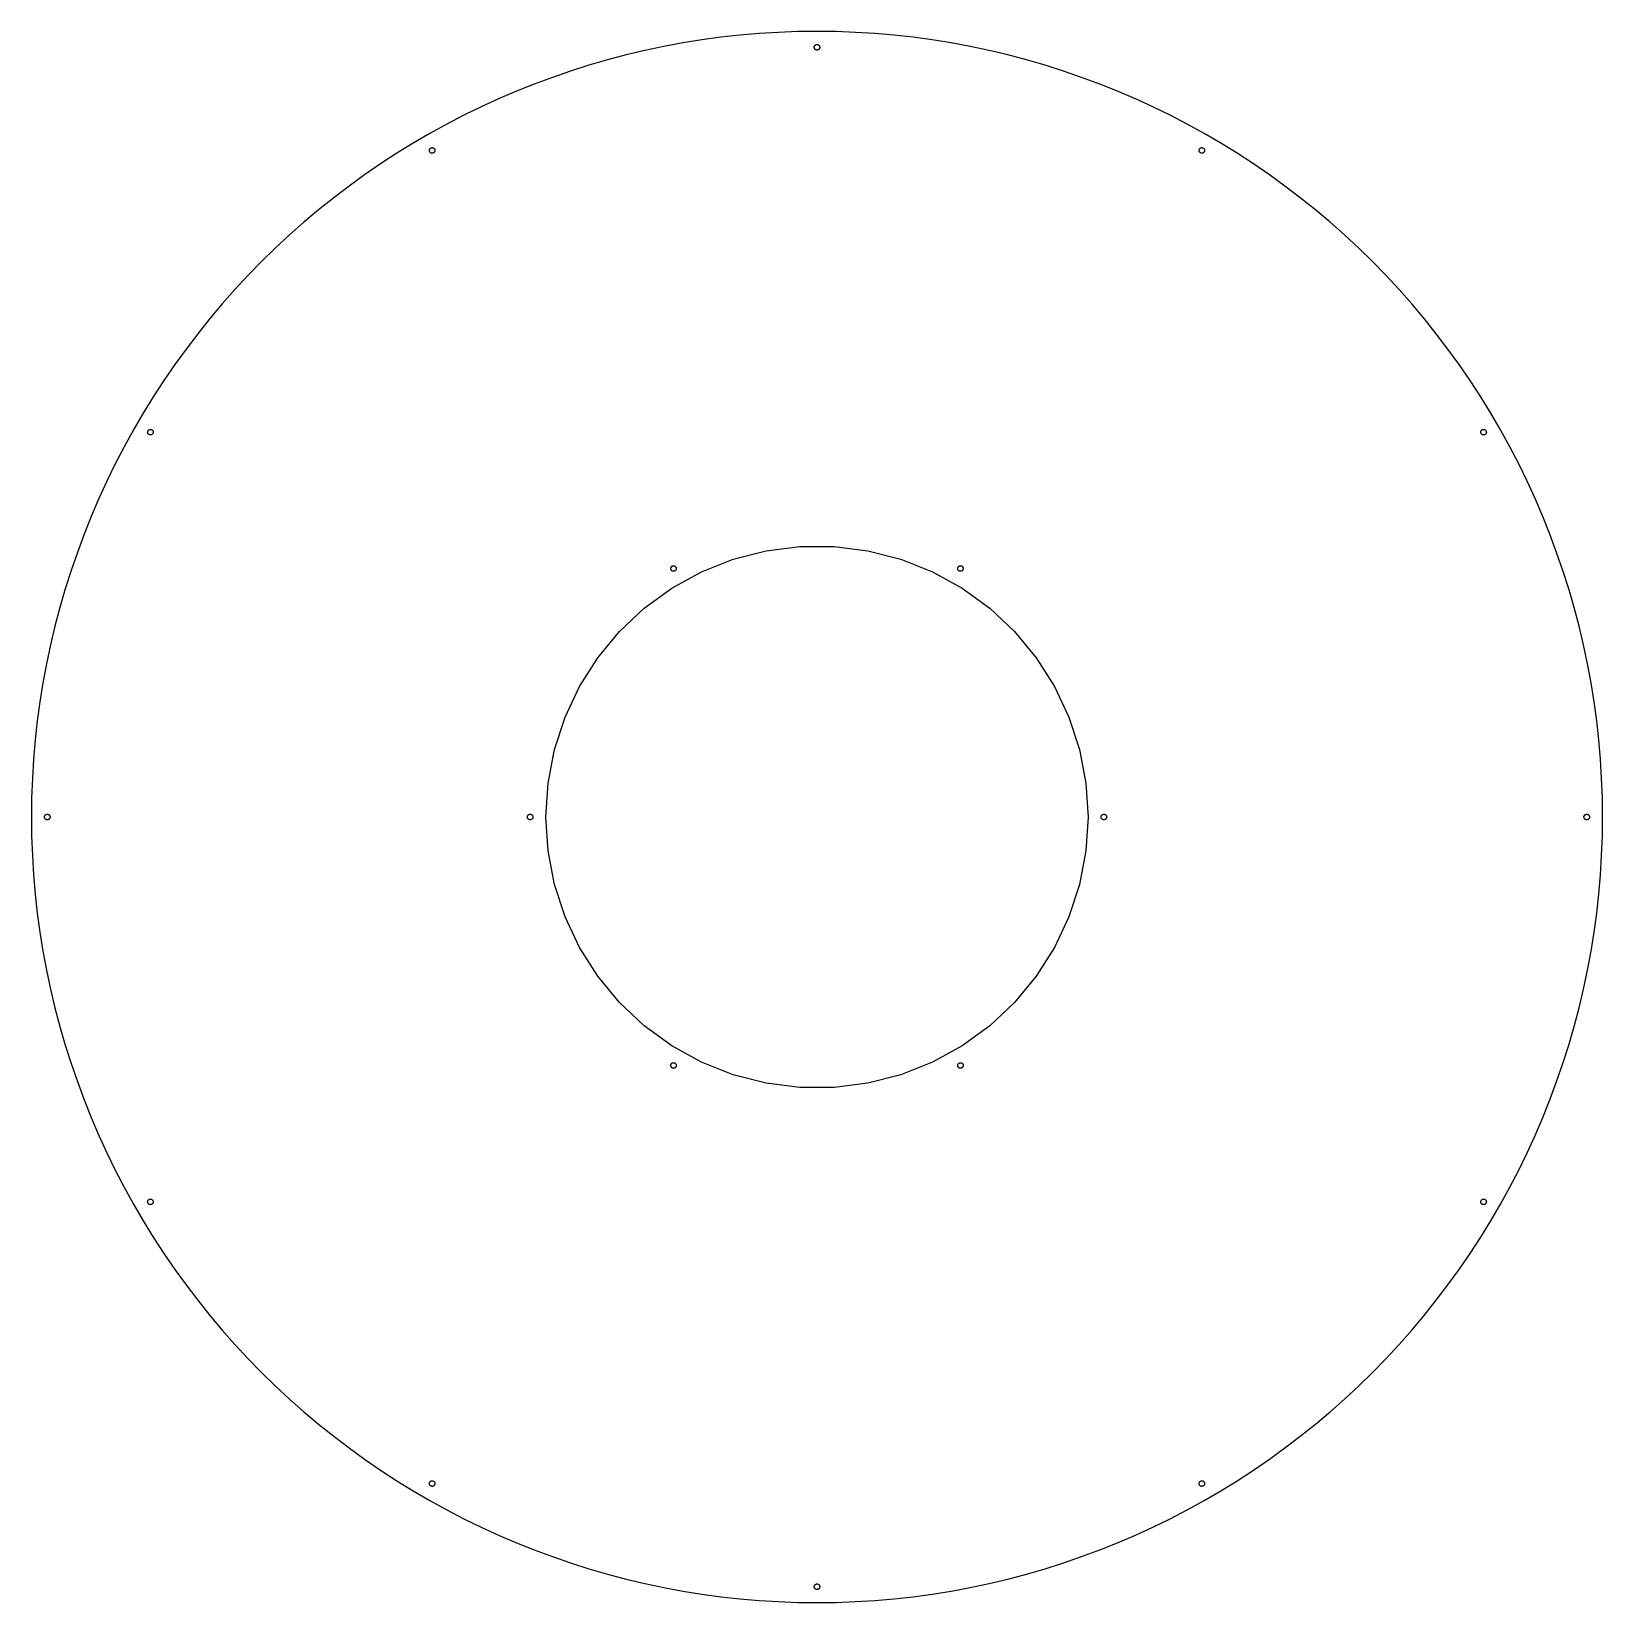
# Model space of a CAD drawing. Header units: metres. Extents: x -198 to 198, y -198 to 198.
import ezdxf

# ---------------------------------------------------------------- set-up
doc = ezdxf.new("R2010")
doc.units = ezdxf.units.M

msp = doc.modelspace()

# ---------------------------------------------------------------- linework, layer by layer
for p, q in [((0, 198), (-4.85916, 197.94)), ((4.85916, 197.94), (0, 198)), ((-38.6279, 194.195), (-43.382, 193.189)), ((-33.8505, 195.085), (-38.6279, 194.195)), ((-29.0526, 195.857), (-33.8505, 195.085)), ((-24.2373, 196.511), (-29.0526, 195.857)), ((-19.4074, 197.047), (-24.2373, 196.511)), ((-14.5658, 197.464), (-19.4074, 197.047)), ((-9.7154, 197.761), (-14.5658, 197.464)), ((-4.85916, 197.94), (-9.7154, 197.761)), ((-0.698618, 194.044), (-0.6876, 194.131)), ((-0.698618, 193.956), (-0.698618, 194.044)), ((-0.6876, 194.131), (-0.665739, 194.216)), ((-0.665739, 194.216), (-0.633378, 194.298)), ((-0.633378, 194.298), (-0.591029, 194.375)), ((-0.591029, 194.375), (-0.539359, 194.446)), ((-0.539359, 194.446), (-0.479182, 194.51)), ((-0.479182, 194.51), (-0.411449, 194.566)), ((-0.411449, 194.566), (-0.337227, 194.613)), ((-0.337227, 194.613), (-0.257687, 194.651)), ((-0.257687, 194.651), (-0.174083, 194.678)), ((-0.174083, 194.678), (-0.087732, 194.694)), ((-0.087732, 194.694), (0, 194.7)), ((0, 194.7), (0.087732, 194.694)), ((0.087732, 194.694), (0.174083, 194.678)), ((0.174083, 194.678), (0.257687, 194.651)), ((0.257687, 194.651), (0.337227, 194.613)), ((0.337227, 194.613), (0.411449, 194.566)), ((0.411449, 194.566), (0.479182, 194.51)), ((0.479182, 194.51), (0.539359, 194.446)), ((0.539359, 194.446), (0.591029, 194.375)), ((0.591029, 194.375), (0.633378, 194.298)), ((0.633378, 194.298), (0.665739, 194.216)), ((0.665739, 194.216), (0.6876, 194.131)), ((0.6876, 194.131), (0.698618, 194.044)), ((0.698618, 194.044), (0.698618, 193.956)), ((9.7154, 197.761), (4.85916, 197.94)), ((14.5658, 197.464), (9.7154, 197.761)), ((19.4074, 197.047), (14.5658, 197.464)), ((24.2373, 196.511), (19.4074, 197.047)), ((29.0526, 195.857), (24.2373, 196.511)), ((33.8505, 195.085), (29.0526, 195.857)), ((38.6279, 194.195), (33.8505, 195.085)), ((43.382, 193.189), (38.6279, 194.195)), ((-52.8091, 190.828), (-57.4764, 189.474)), ((-48.1101, 192.066), (-52.8091, 190.828)), ((-43.382, 193.189), (-48.1101, 192.066)), ((-0.6876, 193.869), (-0.698618, 193.956)), ((-0.665739, 193.784), (-0.6876, 193.869)), ((-0.633378, 193.702), (-0.665739, 193.784)), ((-0.591029, 193.625), (-0.633378, 193.702)), ((-0.539359, 193.554), (-0.591029, 193.625)), ((-0.479182, 193.49), (-0.539359, 193.554)), ((-0.411449, 193.434), (-0.479182, 193.49)), ((-0.337227, 193.387), (-0.411449, 193.434)), ((-0.257687, 193.349), (-0.337227, 193.387)), ((-0.174083, 193.322), (-0.257687, 193.349)), ((-0.087732, 193.306), (-0.174083, 193.322)), ((0, 193.3), (-0.087732, 193.306)), ((0.087732, 193.306), (0, 193.3)), ((0.174083, 193.322), (0.087732, 193.306)), ((0.257687, 193.349), (0.174083, 193.322)), ((0.337227, 193.387), (0.257687, 193.349)), ((0.411449, 193.434), (0.337227, 193.387)), ((0.479182, 193.49), (0.411449, 193.434)), ((0.539359, 193.554), (0.479182, 193.49)), ((0.591029, 193.625), (0.539359, 193.554)), ((0.633378, 193.702), (0.591029, 193.625)), ((0.665739, 193.784), (0.633378, 193.702)), ((0.6876, 193.869), (0.665739, 193.784)), ((0.698618, 193.956), (0.6876, 193.869)), ((48.1101, 192.066), (43.382, 193.189)), ((52.8091, 190.828), (48.1101, 192.066)), ((57.4764, 189.474), (52.8091, 190.828)), ((-66.7042, 186.426), (-71.2592, 184.733)), ((-62.109, 188.007), (-66.7042, 186.426)), ((-57.4764, 189.474), (-62.109, 188.007)), ((62.109, 188.007), (57.4764, 189.474)), ((66.7042, 186.426), (62.109, 188.007)), ((71.2592, 184.733), (66.7042, 186.426)), ((-75.7713, 182.928), (-80.2378, 181.014)), ((-71.2592, 184.733), (-75.7713, 182.928)), ((75.7713, 182.928), (71.2592, 184.733)), ((80.2378, 181.014), (75.7713, 182.928)), ((-84.6559, 178.99), (-89.023, 176.858)), ((-80.2378, 181.014), (-84.6559, 178.99)), ((84.6559, 178.99), (80.2378, 181.014)), ((89.023, 176.858), (84.6559, 178.99)), ((-93.3366, 174.62), (-97.5938, 172.277)), ((-89.023, 176.858), (-93.3366, 174.62)), ((93.3366, 174.62), (89.023, 176.858)), ((97.5938, 172.277), (93.3366, 174.62)), ((-97.5938, 172.277), (-101.792, 169.83)), ((101.792, 169.83), (97.5938, 172.277)), ((-105.93, 167.281), (-110.003, 164.631)), ((-101.792, 169.83), (-105.93, 167.281)), ((-97.6994, 168.038), (-97.6902, 168.126)), ((-97.6975, 167.95), (-97.6994, 168.038)), ((-97.6847, 167.863), (-97.6975, 167.95)), ((-97.6902, 168.126), (-97.6701, 168.211)), ((-97.6611, 167.779), (-97.6847, 167.863)), ((-97.6701, 168.211), (-97.6395, 168.294)), ((-97.627, 167.698), (-97.6611, 167.779)), ((-97.6395, 168.294), (-97.5988, 168.372)), ((-97.583, 167.622), (-97.627, 167.698)), ((-97.5988, 168.372), (-97.5486, 168.444)), ((-97.5299, 167.552), (-97.583, 167.622)), ((-97.5486, 168.444), (-97.4898, 168.509)), ((-97.4684, 167.489), (-97.5299, 167.552)), ((-97.4898, 168.509), (-97.4232, 168.566)), ((-97.3995, 167.434), (-97.4684, 167.489)), ((-97.4232, 168.566), (-97.35, 168.615)), ((-97.3243, 167.389), (-97.3995, 167.434)), ((-97.35, 168.615), (-97.2713, 168.654)), ((-97.244, 167.353), (-97.3243, 167.389)), ((-97.2713, 168.654), (-97.1882, 168.683)), ((-97.1598, 167.327), (-97.244, 167.353)), ((-97.1882, 168.683), (-97.1023, 168.701)), ((-97.0732, 167.313), (-97.1598, 167.327)), ((-97.1023, 168.701), (-97.0147, 168.709)), ((-96.9853, 167.309), (-97.0732, 167.313)), ((-97.0147, 168.709), (-96.9268, 168.705)), ((-96.8977, 167.316), (-96.9853, 167.309)), ((-96.9268, 168.705), (-96.8402, 168.69)), ((-96.8118, 167.335), (-96.8977, 167.316)), ((-96.8402, 168.69), (-96.756, 168.665)), ((-96.7287, 167.364), (-96.8118, 167.335)), ((-96.756, 168.665), (-96.6757, 168.629)), ((-96.65, 167.403), (-96.7287, 167.364)), ((-96.6757, 168.629), (-96.6005, 168.584)), ((-96.5768, 167.451), (-96.65, 167.403)), ((-96.6005, 168.584), (-96.5316, 168.529)), ((-96.5102, 167.509), (-96.5768, 167.451)), ((-96.5316, 168.529), (-96.4701, 168.466)), ((-96.4514, 167.574), (-96.5102, 167.509)), ((-96.4701, 168.466), (-96.417, 168.396)), ((-96.4012, 167.646), (-96.4514, 167.574)), ((-96.417, 168.396), (-96.373, 168.32)), ((-96.3605, 167.724), (-96.4012, 167.646)), ((-96.373, 168.32), (-96.3389, 168.239)), ((-96.3299, 167.807), (-96.3605, 167.724)), ((-96.3389, 168.239), (-96.3153, 168.154)), ((-96.3098, 167.892), (-96.3299, 167.807)), ((-96.3153, 168.154), (-96.3025, 168.068)), ((-96.3006, 167.98), (-96.3098, 167.892)), ((-96.3025, 168.068), (-96.3006, 167.98)), ((96.3006, 167.98), (96.3025, 168.068)), ((96.3098, 167.892), (96.3006, 167.98)), ((96.3025, 168.068), (96.3153, 168.154)), ((96.3299, 167.807), (96.3098, 167.892)), ((96.3153, 168.154), (96.3389, 168.239)), ((96.3605, 167.724), (96.3299, 167.807)), ((96.3389, 168.239), (96.373, 168.32)), ((96.4012, 167.646), (96.3605, 167.724)), ((96.373, 168.32), (96.417, 168.396)), ((96.4514, 167.574), (96.4012, 167.646)), ((96.417, 168.396), (96.4701, 168.466)), ((96.5102, 167.509), (96.4514, 167.574)), ((96.4701, 168.466), (96.5316, 168.529)), ((96.5768, 167.451), (96.5102, 167.509)), ((96.5316, 168.529), (96.6005, 168.584)), ((96.65, 167.403), (96.5768, 167.451)), ((96.6005, 168.584), (96.6757, 168.629)), ((96.7287, 167.364), (96.65, 167.403)), ((96.6757, 168.629), (96.756, 168.665)), ((96.8118, 167.335), (96.7287, 167.364)), ((96.756, 168.665), (96.8402, 168.69)), ((96.8977, 167.316), (96.8118, 167.335)), ((96.8402, 168.69), (96.9268, 168.705)), ((96.9853, 167.309), (96.8977, 167.316)), ((96.9268, 168.705), (97.0147, 168.709)), ((97.0732, 167.313), (96.9853, 167.309)), ((97.0147, 168.709), (97.1023, 168.701)), ((97.1598, 167.327), (97.0732, 167.313)), ((97.1023, 168.701), (97.1882, 168.683)), ((97.244, 167.353), (97.1598, 167.327)), ((97.1882, 168.683), (97.2713, 168.654)), ((97.3243, 167.389), (97.244, 167.353)), ((97.2713, 168.654), (97.35, 168.615)), ((97.3995, 167.434), (97.3243, 167.389)), ((97.35, 168.615), (97.4232, 168.566)), ((97.4684, 167.489), (97.3995, 167.434)), ((97.4232, 168.566), (97.4898, 168.509)), ((97.5299, 167.552), (97.4684, 167.489)), ((97.4898, 168.509), (97.5486, 168.444)), ((97.583, 167.622), (97.5299, 167.552)), ((97.5486, 168.444), (97.5988, 168.372)), ((97.627, 167.698), (97.583, 167.622)), ((97.5988, 168.372), (97.6395, 168.294)), ((97.6611, 167.779), (97.627, 167.698)), ((97.6395, 168.294), (97.6701, 168.211)), ((97.6847, 167.863), (97.6611, 167.779)), ((97.6701, 168.211), (97.6902, 168.126)), ((97.6975, 167.95), (97.6847, 167.863)), ((97.6902, 168.126), (97.6994, 168.038)), ((97.6994, 168.038), (97.6975, 167.95)), ((105.93, 167.281), (101.792, 169.83)), ((110.003, 164.631), (105.93, 167.281)), ((-110.003, 164.631), (-114.01, 161.882)), ((114.01, 161.882), (110.003, 164.631)), ((-117.948, 159.035), (-121.816, 156.093)), ((-114.01, 161.882), (-117.948, 159.035)), ((117.948, 159.035), (114.01, 161.882)), ((121.816, 156.093), (117.948, 159.035)), ((-121.816, 156.093), (-125.61, 153.056)), ((125.61, 153.056), (121.816, 156.093)), ((-125.61, 153.056), (-129.328, 149.927)), ((129.328, 149.927), (125.61, 153.056)), ((-132.969, 146.708), (-136.529, 143.401)), ((-129.328, 149.927), (-132.969, 146.708)), ((132.969, 146.708), (129.328, 149.927)), ((136.529, 143.401), (132.969, 146.708)), ((-136.529, 143.401), (-140.007, 140.007)), ((140.007, 140.007), (136.529, 143.401)), ((-140.007, 140.007), (-143.401, 136.529)), ((143.401, 136.529), (140.007, 140.007)), ((-143.401, 136.529), (-146.708, 132.969)), ((146.708, 132.969), (143.401, 136.529)), ((-146.708, 132.969), (-149.927, 129.328)), ((149.927, 129.328), (146.708, 132.969)), ((-149.927, 129.328), (-153.056, 125.61)), ((153.056, 125.61), (149.927, 129.328)), ((-153.056, 125.61), (-156.093, 121.816)), ((156.093, 121.816), (153.056, 125.61)), ((-156.093, 121.816), (-159.035, 117.948)), ((159.035, 117.948), (156.093, 121.816)), ((-159.035, 117.948), (-161.882, 114.01)), ((161.882, 114.01), (159.035, 117.948)), ((-161.882, 114.01), (-164.631, 110.003)), ((164.631, 110.003), (161.882, 114.01)), ((-164.631, 110.003), (-167.281, 105.93)), ((167.281, 105.93), (164.631, 110.003)), ((-167.281, 105.93), (-169.83, 101.792)), ((169.83, 101.792), (167.281, 105.93)), ((-169.83, 101.792), (-172.277, 97.5938)), ((172.277, 97.5938), (169.83, 101.792)), ((-172.277, 97.5938), (-174.62, 93.3366)), ((-168.709, 97.0147), (-168.701, 97.1023)), ((-168.705, 96.9268), (-168.709, 97.0147)), ((-168.69, 96.8402), (-168.705, 96.9268)), ((-168.701, 97.1023), (-168.683, 97.1882)), ((-168.665, 96.756), (-168.69, 96.8402)), ((-168.683, 97.1882), (-168.654, 97.2713)), ((-168.629, 96.6757), (-168.665, 96.756)), ((-168.654, 97.2713), (-168.615, 97.35)), ((-168.584, 96.6005), (-168.629, 96.6757)), ((-168.615, 97.35), (-168.566, 97.4232)), ((-168.529, 96.5316), (-168.584, 96.6005)), ((-168.566, 97.4232), (-168.509, 97.4898)), ((-168.466, 96.4701), (-168.529, 96.5316)), ((-168.509, 97.4898), (-168.444, 97.5486)), ((-168.396, 96.417), (-168.466, 96.4701)), ((-168.444, 97.5486), (-168.372, 97.5988)), ((-168.32, 96.373), (-168.396, 96.417)), ((-168.372, 97.5988), (-168.294, 97.6395)), ((-168.239, 96.3389), (-168.32, 96.373)), ((-168.294, 97.6395), (-168.211, 97.6701)), ((-168.154, 96.3153), (-168.239, 96.3389)), ((-168.211, 97.6701), (-168.126, 97.6902)), ((-168.068, 96.3025), (-168.154, 96.3153)), ((-168.126, 97.6902), (-168.038, 97.6994)), ((-167.98, 96.3006), (-168.068, 96.3025)), ((-168.038, 97.6994), (-167.95, 97.6975)), ((-167.892, 96.3098), (-167.98, 96.3006)), ((-167.95, 97.6975), (-167.863, 97.6847)), ((-167.807, 96.3299), (-167.892, 96.3098)), ((-167.863, 97.6847), (-167.779, 97.6611)), ((-167.724, 96.3605), (-167.807, 96.3299)), ((-167.779, 97.6611), (-167.698, 97.627)), ((-167.646, 96.4012), (-167.724, 96.3605)), ((-167.698, 97.627), (-167.622, 97.583)), ((-167.574, 96.4514), (-167.646, 96.4012)), ((-167.622, 97.583), (-167.552, 97.5299)), ((-167.509, 96.5102), (-167.574, 96.4514)), ((-167.552, 97.5299), (-167.489, 97.4684)), ((-167.451, 96.5768), (-167.509, 96.5102)), ((-167.489, 97.4684), (-167.434, 97.3995)), ((-167.403, 96.65), (-167.451, 96.5768)), ((-167.434, 97.3995), (-167.389, 97.3243)), ((-167.364, 96.7287), (-167.403, 96.65)), ((-167.389, 97.3243), (-167.353, 97.244)), ((-167.335, 96.8118), (-167.364, 96.7287)), ((-167.353, 97.244), (-167.327, 97.1598)), ((-167.316, 96.8977), (-167.335, 96.8118)), ((-167.327, 97.1598), (-167.313, 97.0732)), ((-167.309, 96.9853), (-167.316, 96.8977)), ((-167.313, 97.0732), (-167.309, 96.9853)), ((167.309, 96.9853), (167.313, 97.0732)), ((167.316, 96.8977), (167.309, 96.9853)), ((167.313, 97.0732), (167.327, 97.1598)), ((167.335, 96.8118), (167.316, 96.8977)), ((167.327, 97.1598), (167.353, 97.244)), ((167.364, 96.7287), (167.335, 96.8118)), ((167.353, 97.244), (167.389, 97.3243)), ((167.403, 96.65), (167.364, 96.7287)), ((167.389, 97.3243), (167.434, 97.3995)), ((167.451, 96.5768), (167.403, 96.65)), ((167.434, 97.3995), (167.489, 97.4684)), ((167.509, 96.5102), (167.451, 96.5768)), ((167.489, 97.4684), (167.552, 97.5299)), ((167.574, 96.4514), (167.509, 96.5102)), ((167.552, 97.5299), (167.622, 97.583)), ((167.646, 96.4012), (167.574, 96.4514)), ((167.622, 97.583), (167.698, 97.627)), ((167.724, 96.3605), (167.646, 96.4012)), ((167.698, 97.627), (167.779, 97.6611)), ((167.807, 96.3299), (167.724, 96.3605)), ((167.779, 97.6611), (167.863, 97.6847)), ((167.892, 96.3098), (167.807, 96.3299)), ((167.863, 97.6847), (167.95, 97.6975)), ((167.98, 96.3006), (167.892, 96.3098)), ((167.95, 97.6975), (168.038, 97.6994)), ((168.068, 96.3025), (167.98, 96.3006)), ((168.038, 97.6994), (168.126, 97.6902)), ((168.154, 96.3153), (168.068, 96.3025)), ((168.126, 97.6902), (168.211, 97.6701)), ((168.239, 96.3389), (168.154, 96.3153)), ((168.211, 97.6701), (168.294, 97.6395)), ((168.32, 96.373), (168.239, 96.3389)), ((168.294, 97.6395), (168.372, 97.5988)), ((168.396, 96.417), (168.32, 96.373)), ((168.372, 97.5988), (168.444, 97.5486)), ((168.466, 96.4701), (168.396, 96.417)), ((168.444, 97.5486), (168.509, 97.4898)), ((168.529, 96.5316), (168.466, 96.4701)), ((168.509, 97.4898), (168.566, 97.4232)), ((168.584, 96.6005), (168.529, 96.5316)), ((168.566, 97.4232), (168.615, 97.35)), ((168.629, 96.6757), (168.584, 96.6005)), ((168.615, 97.35), (168.654, 97.2713)), ((168.665, 96.756), (168.629, 96.6757)), ((168.654, 97.2713), (168.683, 97.1882)), ((168.69, 96.8402), (168.665, 96.756)), ((168.683, 97.1882), (168.701, 97.1023)), ((168.705, 96.9268), (168.69, 96.8402)), ((168.701, 97.1023), (168.709, 97.0147)), ((168.709, 97.0147), (168.705, 96.9268)), ((174.62, 93.3366), (172.277, 97.5938)), ((-174.62, 93.3366), (-176.858, 89.023)), ((176.858, 89.023), (174.62, 93.3366)), ((-176.858, 89.023), (-178.99, 84.6559)), ((178.99, 84.6559), (176.858, 89.023)), ((-178.99, 84.6559), (-181.014, 80.2378)), ((181.014, 80.2378), (178.99, 84.6559)), ((-181.014, 80.2378), (-182.928, 75.7713)), ((182.928, 75.7713), (181.014, 80.2378)), ((-182.928, 75.7713), (-184.733, 71.2592)), ((184.733, 71.2592), (182.928, 75.7713)), ((-184.733, 71.2592), (-186.426, 66.7042)), ((-12.7999, 67.0996), (-4.28919, 68.1747)), ((-4.28919, 68.1747), (4.28919, 68.1747)), ((4.28919, 68.1747), (12.7999, 67.0996)), ((186.426, 66.7042), (184.733, 71.2592)), ((-186.426, 66.7042), (-188.007, 62.109)), ((-29.0848, 61.8083), (-21.1088, 64.9662)), ((-21.1088, 64.9662), (-12.7999, 67.0996)), ((12.7999, 67.0996), (21.1088, 64.9662)), ((21.1088, 64.9662), (29.0848, 61.8083)), ((188.007, 62.109), (186.426, 66.7042)), ((-188.007, 62.109), (-189.474, 57.4764)), ((-36.8541, 62.6512), (-36.845, 62.7386)), ((-36.8523, 62.5633), (-36.8541, 62.6512)), ((-36.8395, 62.4763), (-36.8523, 62.5633)), ((-36.845, 62.7386), (-36.8249, 62.8242)), ((-36.8158, 62.3917), (-36.8395, 62.4763)), ((-36.8249, 62.8242), (-36.7942, 62.9066)), ((-36.7818, 62.3106), (-36.8158, 62.3917)), ((-36.7942, 62.9066), (-36.7535, 62.9845)), ((-36.7378, 62.2345), (-36.7818, 62.3106)), ((-36.7535, 62.9845), (-36.7033, 63.0567)), ((-36.6847, 62.1645), (-36.7378, 62.2345)), ((-36.7033, 63.0567), (-36.6445, 63.122)), ((-36.6232, 62.1017), (-36.6847, 62.1645)), ((-36.6445, 63.122), (-36.578, 63.1795)), ((-36.5543, 62.0471), (-36.6232, 62.1017)), ((-36.6021, 57.6756), (-29.0848, 61.8083)), ((-36.578, 63.1795), (-36.5048, 63.2281)), ((-36.4791, 62.0015), (-36.5543, 62.0471)), ((-36.5048, 63.2281), (-36.426, 63.2672)), ((-36.3988, 61.9658), (-36.4791, 62.0015)), ((-36.426, 63.2672), (-36.343, 63.2961)), ((-36.3146, 61.9404), (-36.3988, 61.9658)), ((-36.343, 63.2961), (-36.257, 63.3144)), ((-36.2279, 61.9257), (-36.3146, 61.9404)), ((-36.257, 63.3144), (-36.1694, 63.3217)), ((-36.1401, 61.922), (-36.2279, 61.9257)), ((-36.1694, 63.3217), (-36.0816, 63.318)), ((-36.0525, 61.9294), (-36.1401, 61.922)), ((-36.0816, 63.318), (-35.9949, 63.3034)), ((-35.9665, 61.9477), (-36.0525, 61.9294)), ((-35.9949, 63.3034), (-35.9108, 63.278)), ((-35.8835, 61.9766), (-35.9665, 61.9477)), ((-35.9108, 63.278), (-35.8305, 63.2422)), ((-35.8048, 62.0157), (-35.8835, 61.9766)), ((-35.8305, 63.2422), (-35.7553, 63.1967)), ((-35.7315, 62.0643), (-35.8048, 62.0157)), ((-35.7553, 63.1967), (-35.6864, 63.1421)), ((-35.665, 62.1217), (-35.7315, 62.0643)), ((-35.6864, 63.1421), (-35.6249, 63.0793)), ((-35.6062, 62.1871), (-35.665, 62.1217)), ((-35.6249, 63.0793), (-35.5717, 63.0093)), ((-35.556, 62.2593), (-35.6062, 62.1871)), ((-35.5717, 63.0093), (-35.5278, 62.9331)), ((-35.5153, 62.3372), (-35.556, 62.2593)), ((-35.5278, 62.9331), (-35.4937, 62.8521)), ((-35.4846, 62.4196), (-35.5153, 62.3372)), ((-35.4937, 62.8521), (-35.4701, 62.7674)), ((-35.4646, 62.5051), (-35.4846, 62.4196)), ((-35.4701, 62.7674), (-35.4572, 62.6805)), ((-35.4554, 62.5926), (-35.4646, 62.5051)), ((-35.4572, 62.6805), (-35.4554, 62.5926)), ((29.0848, 61.8083), (36.6021, 57.6756)), ((35.4554, 62.5926), (35.4572, 62.6805)), ((35.4646, 62.5051), (35.4554, 62.5926)), ((35.4572, 62.6805), (35.4701, 62.7674)), ((35.4846, 62.4196), (35.4646, 62.5051)), ((35.4701, 62.7674), (35.4937, 62.8521)), ((35.5153, 62.3372), (35.4846, 62.4196)), ((35.4937, 62.8521), (35.5278, 62.9331)), ((35.556, 62.2593), (35.5153, 62.3372)), ((35.5278, 62.9331), (35.5717, 63.0093)), ((35.6062, 62.1871), (35.556, 62.2593)), ((35.5717, 63.0093), (35.6249, 63.0793)), ((35.665, 62.1217), (35.6062, 62.1871)), ((35.6249, 63.0793), (35.6864, 63.1421)), ((35.7315, 62.0643), (35.665, 62.1217)), ((35.6864, 63.1421), (35.7553, 63.1967)), ((35.8048, 62.0157), (35.7315, 62.0643)), ((35.7553, 63.1967), (35.8305, 63.2422)), ((35.8835, 61.9766), (35.8048, 62.0157)), ((35.8305, 63.2422), (35.9108, 63.278)), ((35.9665, 61.9477), (35.8835, 61.9766)), ((35.9108, 63.278), (35.9949, 63.3034)), ((36.0525, 61.9294), (35.9665, 61.9477)), ((35.9949, 63.3034), (36.0816, 63.318)), ((36.1401, 61.922), (36.0525, 61.9294)), ((36.0816, 63.318), (36.1694, 63.3217)), ((36.2279, 61.9257), (36.1401, 61.922)), ((36.1694, 63.3217), (36.257, 63.3144)), ((36.3146, 61.9404), (36.2279, 61.9257)), ((36.257, 63.3144), (36.343, 63.2961)), ((36.3988, 61.9658), (36.3146, 61.9404)), ((36.343, 63.2961), (36.426, 63.2672)), ((36.4791, 62.0015), (36.3988, 61.9658)), ((36.426, 63.2672), (36.5048, 63.2281)), ((36.5543, 62.0471), (36.4791, 62.0015)), ((36.5048, 63.2281), (36.578, 63.1795)), ((36.6232, 62.1017), (36.5543, 62.0471)), ((36.578, 63.1795), (36.6445, 63.122)), ((36.6847, 62.1645), (36.6232, 62.1017)), ((36.6445, 63.122), (36.7033, 63.0567)), ((36.7378, 62.2345), (36.6847, 62.1645)), ((36.7033, 63.0567), (36.7535, 62.9845)), ((36.7818, 62.3106), (36.7378, 62.2345)), ((36.7535, 62.9845), (36.7942, 62.9066)), ((36.8158, 62.3917), (36.7818, 62.3106)), ((36.7942, 62.9066), (36.8249, 62.8242)), ((36.8395, 62.4763), (36.8158, 62.3917)), ((36.8249, 62.8242), (36.845, 62.7386)), ((36.8523, 62.5633), (36.8395, 62.4763)), ((36.845, 62.7386), (36.8541, 62.6512)), ((36.8541, 62.6512), (36.8523, 62.5633)), ((189.474, 57.4764), (188.007, 62.109)), ((-189.474, 57.4764), (-190.828, 52.8091)), ((-43.5421, 52.6334), (-36.6021, 57.6756)), ((36.6021, 57.6756), (43.5421, 52.6334)), ((190.828, 52.8091), (189.474, 57.4764)), ((-190.828, 52.8091), (-192.066, 48.1101)), ((-49.7955, 46.7611), (-43.5421, 52.6334)), ((43.5421, 52.6334), (49.7955, 46.7611)), ((192.066, 48.1101), (190.828, 52.8091)), ((-192.066, 48.1101), (-193.189, 43.382)), ((193.189, 43.382), (192.066, 48.1101)), ((-55.2636, 40.1513), (-49.7955, 46.7611)), ((49.7955, 46.7611), (55.2636, 40.1513)), ((-193.189, 43.382), (-194.195, 38.6279)), ((-59.8601, 32.9084), (-55.2636, 40.1513)), ((55.2636, 40.1513), (59.8601, 32.9084)), ((194.195, 38.6279), (193.189, 43.382)), ((-194.195, 38.6279), (-195.085, 33.8505)), ((195.085, 33.8505), (194.195, 38.6279)), ((-195.085, 33.8505), (-195.857, 29.0526)), ((-63.5126, 25.1464), (-59.8601, 32.9084)), ((59.8601, 32.9084), (63.5126, 25.1464)), ((195.857, 29.0526), (195.085, 33.8505)), ((-195.857, 29.0526), (-196.511, 24.2373)), ((196.511, 24.2373), (195.857, 29.0526)), ((-196.511, 24.2373), (-197.047, 19.4074)), ((-66.1634, 16.9879), (-63.5126, 25.1464)), ((63.5126, 25.1464), (66.1634, 16.9879)), ((197.047, 19.4074), (196.511, 24.2373)), ((-197.047, 19.4074), (-197.464, 14.5658)), ((-67.7709, 8.56145), (-66.1634, 16.9879)), ((66.1634, 16.9879), (67.7709, 8.56145)), ((197.464, 14.5658), (197.047, 19.4074)), ((-197.464, 14.5658), (-197.761, 9.7154)), ((197.761, 9.7154), (197.464, 14.5658)), ((-197.761, 9.7154), (-197.94, 4.85916)), ((-68.3095, 0), (-67.7709, 8.56145)), ((67.7709, 8.56145), (68.3095, 0)), ((197.94, 4.85916), (197.761, 9.7154)), ((-197.94, 4.85916), (-198, 0)), ((198, 0), (197.94, 4.85916)), ((-198, 0), (-197.94, -4.85916)), ((-194.7, 0), (-194.694, 0.087732)), ((-194.694, -0.087732), (-194.7, 0)), ((-194.694, 0.087732), (-194.678, 0.174083)), ((-194.678, 0.174083), (-194.651, 0.257687)), ((-194.651, 0.257687), (-194.613, 0.337227)), ((-194.613, 0.337227), (-194.566, 0.411449)), ((-194.566, 0.411449), (-194.51, 0.479182)), ((-194.51, 0.479182), (-194.446, 0.539359)), ((-194.446, 0.539359), (-194.375, 0.591029)), ((-194.375, 0.591029), (-194.298, 0.633378)), ((-194.298, 0.633378), (-194.216, 0.665739)), ((-194.216, 0.665739), (-194.131, 0.6876)), ((-194.131, 0.6876), (-194.044, 0.698618)), ((-194.044, 0.698618), (-193.956, 0.698618)), ((-193.956, 0.698618), (-193.869, 0.6876)), ((-193.869, 0.6876), (-193.784, 0.665739)), ((-193.784, 0.665739), (-193.702, 0.633378)), ((-193.702, 0.633378), (-193.625, 0.591029)), ((-193.625, 0.591029), (-193.554, 0.539359)), ((-193.554, 0.539359), (-193.49, 0.479182)), ((-193.49, 0.479182), (-193.434, 0.411449)), ((-193.434, 0.411449), (-193.387, 0.337227)), ((-193.387, 0.337227), (-193.349, 0.257687)), ((-193.349, 0.257687), (-193.322, 0.174083)), ((-193.322, 0.174083), (-193.306, 0.087732)), ((-193.306, 0.087732), (-193.3, 0)), ((-193.3, 0), (-193.306, -0.087732)), ((-73.0095, 0), (-73.004, 0.087732)), ((-73.004, -0.087732), (-73.0095, 0)), ((-73.004, 0.087732), (-72.9875, 0.174083)), ((-72.9875, 0.174083), (-72.9604, 0.257687)), ((-72.9604, 0.257687), (-72.9229, 0.337227)), ((-72.9229, 0.337227), (-72.8758, 0.411449)), ((-72.8758, 0.411449), (-72.8198, 0.479182)), ((-72.8198, 0.479182), (-72.7557, 0.539359)), ((-72.7557, 0.539359), (-72.6846, 0.591029)), ((-72.6846, 0.591029), (-72.6076, 0.633378)), ((-72.6076, 0.633378), (-72.5258, 0.665739)), ((-72.5258, 0.665739), (-72.4407, 0.6876)), ((-72.4407, 0.6876), (-72.3535, 0.698618)), ((-72.3535, 0.698618), (-72.2656, 0.698618)), ((-72.2656, 0.698618), (-72.1784, 0.6876)), ((-72.1784, 0.6876), (-72.0932, 0.665739)), ((-72.0932, 0.665739), (-72.0115, 0.633378)), ((-72.0115, 0.633378), (-71.9344, 0.591029)), ((-71.9344, 0.591029), (-71.8633, 0.539359)), ((-71.8633, 0.539359), (-71.7992, 0.479182)), ((-71.7992, 0.479182), (-71.7432, 0.411449)), ((-71.7432, 0.411449), (-71.6961, 0.337227)), ((-71.6961, 0.337227), (-71.6587, 0.257687)), ((-71.6587, 0.257687), (-71.6315, 0.174083)), ((-71.6315, 0.174083), (-71.615, 0.087732)), ((-71.615, 0.087732), (-71.6095, 0)), ((-71.6095, 0), (-71.615, -0.087732)), ((-67.7709, -8.56145), (-68.3095, 0)), ((68.3095, 0), (67.7709, -8.56145)), ((71.6095, 0), (71.615, 0.087732)), ((71.615, -0.087732), (71.6095, 0)), ((71.615, 0.087732), (71.6315, 0.174083)), ((71.6315, 0.174083), (71.6587, 0.257687)), ((71.6587, 0.257687), (71.6961, 0.337227)), ((71.6961, 0.337227), (71.7432, 0.411449)), ((71.7432, 0.411449), (71.7992, 0.479182)), ((71.7992, 0.479182), (71.8633, 0.539359)), ((71.8633, 0.539359), (71.9344, 0.591029)), ((71.9344, 0.591029), (72.0115, 0.633378)), ((72.0115, 0.633378), (72.0932, 0.665739)), ((72.0932, 0.665739), (72.1784, 0.6876)), ((72.1784, 0.6876), (72.2656, 0.698618)), ((72.2656, 0.698618), (72.3535, 0.698618)), ((72.3535, 0.698618), (72.4407, 0.6876)), ((72.4407, 0.6876), (72.5258, 0.665739)), ((72.5258, 0.665739), (72.6076, 0.633378)), ((72.6076, 0.633378), (72.6846, 0.591029)), ((72.6846, 0.591029), (72.7557, 0.539359)), ((72.7557, 0.539359), (72.8198, 0.479182)), ((72.8198, 0.479182), (72.8758, 0.411449)), ((72.8758, 0.411449), (72.9229, 0.337227)), ((72.9229, 0.337227), (72.9604, 0.257687)), ((72.9604, 0.257687), (72.9875, 0.174083)), ((72.9875, 0.174083), (73.004, 0.087732)), ((73.004, 0.087732), (73.0095, 0)), ((73.0095, 0), (73.004, -0.087732)), ((193.3, 0), (193.306, 0.087732)), ((193.306, -0.087732), (193.3, 0)), ((193.306, 0.087732), (193.322, 0.174083)), ((193.322, 0.174083), (193.349, 0.257687)), ((193.349, 0.257687), (193.387, 0.337227)), ((193.387, 0.337227), (193.434, 0.411449)), ((193.434, 0.411449), (193.49, 0.479182)), ((193.49, 0.479182), (193.554, 0.539359)), ((193.554, 0.539359), (193.625, 0.591029)), ((193.625, 0.591029), (193.702, 0.633378)), ((193.702, 0.633378), (193.784, 0.665739)), ((193.784, 0.665739), (193.869, 0.6876)), ((193.869, 0.6876), (193.956, 0.698618)), ((193.956, 0.698618), (194.044, 0.698618)), ((194.044, 0.698618), (194.131, 0.6876)), ((194.131, 0.6876), (194.216, 0.665739)), ((194.216, 0.665739), (194.298, 0.633378)), ((194.298, 0.633378), (194.375, 0.591029)), ((194.375, 0.591029), (194.446, 0.539359)), ((194.446, 0.539359), (194.51, 0.479182)), ((194.51, 0.479182), (194.566, 0.411449)), ((194.566, 0.411449), (194.613, 0.337227)), ((194.613, 0.337227), (194.651, 0.257687)), ((194.651, 0.257687), (194.678, 0.174083)), ((194.678, 0.174083), (194.694, 0.087732)), ((194.694, 0.087732), (194.7, 0)), ((194.7, 0), (194.694, -0.087732)), ((197.94, -4.85916), (198, 0)), ((-194.678, -0.174083), (-194.694, -0.087732)), ((-194.651, -0.257687), (-194.678, -0.174083)), ((-194.613, -0.337227), (-194.651, -0.257687)), ((-194.566, -0.411449), (-194.613, -0.337227)), ((-194.51, -0.479182), (-194.566, -0.411449)), ((-194.446, -0.539359), (-194.51, -0.479182)), ((-194.375, -0.591029), (-194.446, -0.539359)), ((-194.298, -0.633378), (-194.375, -0.591029)), ((-194.216, -0.665739), (-194.298, -0.633378)), ((-194.131, -0.6876), (-194.216, -0.665739)), ((-194.044, -0.698618), (-194.131, -0.6876)), ((-193.956, -0.698618), (-194.044, -0.698618)), ((-193.869, -0.6876), (-193.956, -0.698618)), ((-193.784, -0.665739), (-193.869, -0.6876)), ((-193.702, -0.633378), (-193.784, -0.665739)), ((-193.625, -0.591029), (-193.702, -0.633378)), ((-193.554, -0.539359), (-193.625, -0.591029)), ((-193.49, -0.479182), (-193.554, -0.539359)), ((-193.434, -0.411449), (-193.49, -0.479182)), ((-193.387, -0.337227), (-193.434, -0.411449)), ((-193.349, -0.257687), (-193.387, -0.337227)), ((-193.322, -0.174083), (-193.349, -0.257687)), ((-193.306, -0.087732), (-193.322, -0.174083)), ((-72.9875, -0.174083), (-73.004, -0.087732)), ((-72.9604, -0.257687), (-72.9875, -0.174083)), ((-72.9229, -0.337227), (-72.9604, -0.257687)), ((-72.8758, -0.411449), (-72.9229, -0.337227)), ((-72.8198, -0.479182), (-72.8758, -0.411449)), ((-72.7557, -0.539359), (-72.8198, -0.479182)), ((-72.6846, -0.591029), (-72.7557, -0.539359)), ((-72.6076, -0.633378), (-72.6846, -0.591029)), ((-72.5258, -0.665739), (-72.6076, -0.633378)), ((-72.4407, -0.6876), (-72.5258, -0.665739)), ((-72.3535, -0.698618), (-72.4407, -0.6876)), ((-72.2656, -0.698618), (-72.3535, -0.698618)), ((-72.1784, -0.6876), (-72.2656, -0.698618)), ((-72.0932, -0.665739), (-72.1784, -0.6876)), ((-72.0115, -0.633378), (-72.0932, -0.665739)), ((-71.9344, -0.591029), (-72.0115, -0.633378)), ((-71.8633, -0.539359), (-71.9344, -0.591029)), ((-71.7992, -0.479182), (-71.8633, -0.539359)), ((-71.7432, -0.411449), (-71.7992, -0.479182)), ((-71.6961, -0.337227), (-71.7432, -0.411449)), ((-71.6587, -0.257687), (-71.6961, -0.337227)), ((-71.6315, -0.174083), (-71.6587, -0.257687)), ((-71.615, -0.087732), (-71.6315, -0.174083)), ((71.6315, -0.174083), (71.615, -0.087732)), ((71.6587, -0.257687), (71.6315, -0.174083)), ((71.6961, -0.337227), (71.6587, -0.257687)), ((71.7432, -0.411449), (71.6961, -0.337227)), ((71.7992, -0.479182), (71.7432, -0.411449)), ((71.8633, -0.539359), (71.7992, -0.479182)), ((71.9344, -0.591029), (71.8633, -0.539359)), ((72.0115, -0.633378), (71.9344, -0.591029)), ((72.0932, -0.665739), (72.0115, -0.633378)), ((72.1784, -0.6876), (72.0932, -0.665739)), ((72.2656, -0.698618), (72.1784, -0.6876)), ((72.3535, -0.698618), (72.2656, -0.698618)), ((72.4407, -0.6876), (72.3535, -0.698618)), ((72.5258, -0.665739), (72.4407, -0.6876)), ((72.6076, -0.633378), (72.5258, -0.665739)), ((72.6846, -0.591029), (72.6076, -0.633378)), ((72.7557, -0.539359), (72.6846, -0.591029)), ((72.8198, -0.479182), (72.7557, -0.539359)), ((72.8758, -0.411449), (72.8198, -0.479182)), ((72.9229, -0.337227), (72.8758, -0.411449)), ((72.9604, -0.257687), (72.9229, -0.337227)), ((72.9875, -0.174083), (72.9604, -0.257687)), ((73.004, -0.087732), (72.9875, -0.174083)), ((193.322, -0.174083), (193.306, -0.087732)), ((193.349, -0.257687), (193.322, -0.174083)), ((193.387, -0.337227), (193.349, -0.257687)), ((193.434, -0.411449), (193.387, -0.337227)), ((193.49, -0.479182), (193.434, -0.411449)), ((193.554, -0.539359), (193.49, -0.479182)), ((193.625, -0.591029), (193.554, -0.539359)), ((193.702, -0.633378), (193.625, -0.591029)), ((193.784, -0.665739), (193.702, -0.633378)), ((193.869, -0.6876), (193.784, -0.665739)), ((193.956, -0.698618), (193.869, -0.6876)), ((194.044, -0.698618), (193.956, -0.698618)), ((194.131, -0.6876), (194.044, -0.698618)), ((194.216, -0.665739), (194.131, -0.6876)), ((194.298, -0.633378), (194.216, -0.665739)), ((194.375, -0.591029), (194.298, -0.633378)), ((194.446, -0.539359), (194.375, -0.591029)), ((194.51, -0.479182), (194.446, -0.539359)), ((194.566, -0.411449), (194.51, -0.479182)), ((194.613, -0.337227), (194.566, -0.411449)), ((194.651, -0.257687), (194.613, -0.337227)), ((194.678, -0.174083), (194.651, -0.257687)), ((194.694, -0.087732), (194.678, -0.174083)), ((-197.94, -4.85916), (-197.761, -9.7154)), ((197.761, -9.7154), (197.94, -4.85916)), ((-197.761, -9.7154), (-197.464, -14.5658)), ((-66.1634, -16.9879), (-67.7709, -8.56145)), ((67.7709, -8.56145), (66.1634, -16.9879)), ((197.464, -14.5658), (197.761, -9.7154)), ((-197.464, -14.5658), (-197.047, -19.4074)), ((197.047, -19.4074), (197.464, -14.5658)), ((-197.047, -19.4074), (-196.511, -24.2373)), ((-63.5126, -25.1464), (-66.1634, -16.9879)), ((66.1634, -16.9879), (63.5126, -25.1464)), ((196.511, -24.2373), (197.047, -19.4074)), ((-196.511, -24.2373), (-195.857, -29.0526)), ((-59.8601, -32.9084), (-63.5126, -25.1464)), ((63.5126, -25.1464), (59.8601, -32.9084)), ((195.857, -29.0526), (196.511, -24.2373)), ((-195.857, -29.0526), (-195.085, -33.8505)), ((195.085, -33.8505), (195.857, -29.0526)), ((-195.085, -33.8505), (-194.195, -38.6279)), ((-55.2636, -40.1513), (-59.8601, -32.9084)), ((59.8601, -32.9084), (55.2636, -40.1513)), ((194.195, -38.6279), (195.085, -33.8505)), ((-194.195, -38.6279), (-193.189, -43.382)), ((193.189, -43.382), (194.195, -38.6279)), ((-193.189, -43.382), (-192.066, -48.1101)), ((-49.7955, -46.7611), (-55.2636, -40.1513)), ((55.2636, -40.1513), (49.7955, -46.7611)), ((192.066, -48.1101), (193.189, -43.382)), ((-43.5421, -52.6334), (-49.7955, -46.7611)), ((49.7955, -46.7611), (43.5421, -52.6334)), ((-192.066, -48.1101), (-190.828, -52.8091)), ((190.828, -52.8091), (192.066, -48.1101)), ((-190.828, -52.8091), (-189.474, -57.4764)), ((-36.6021, -57.6756), (-43.5421, -52.6334)), ((43.5421, -52.6334), (36.6021, -57.6756)), ((189.474, -57.4764), (190.828, -52.8091)), ((-189.474, -57.4764), (-188.007, -62.109)), ((-29.0848, -61.8083), (-36.6021, -57.6756)), ((36.6021, -57.6756), (29.0848, -61.8083)), ((188.007, -62.109), (189.474, -57.4764)), ((-188.007, -62.109), (-186.426, -66.7042)), ((-36.8541, -62.6512), (-36.8523, -62.5633)), ((-36.845, -62.7386), (-36.8541, -62.6512)), ((-36.8523, -62.5633), (-36.8395, -62.4763)), ((-36.8249, -62.8242), (-36.845, -62.7386)), ((-36.8395, -62.4763), (-36.8158, -62.3917)), ((-36.7942, -62.9066), (-36.8249, -62.8242)), ((-36.8158, -62.3917), (-36.7818, -62.3106)), ((-36.7535, -62.9845), (-36.7942, -62.9066)), ((-36.7818, -62.3106), (-36.7378, -62.2345)), ((-36.7033, -63.0567), (-36.7535, -62.9845)), ((-36.7378, -62.2345), (-36.6847, -62.1645)), ((-36.6445, -63.122), (-36.7033, -63.0567)), ((-36.6847, -62.1645), (-36.6232, -62.1017)), ((-36.578, -63.1795), (-36.6445, -63.122)), ((-36.6232, -62.1017), (-36.5543, -62.0471)), ((-36.5048, -63.2281), (-36.578, -63.1795)), ((-36.5543, -62.0471), (-36.4791, -62.0015)), ((-36.426, -63.2672), (-36.5048, -63.2281)), ((-36.4791, -62.0015), (-36.3988, -61.9658)), ((-36.343, -63.2961), (-36.426, -63.2672)), ((-36.3988, -61.9658), (-36.3146, -61.9404)), ((-36.257, -63.3144), (-36.343, -63.2961)), ((-36.3146, -61.9404), (-36.2279, -61.9257)), ((-36.1694, -63.3217), (-36.257, -63.3144)), ((-36.2279, -61.9257), (-36.1401, -61.922)), ((-36.0816, -63.318), (-36.1694, -63.3217)), ((-36.1401, -61.922), (-36.0525, -61.9294)), ((-35.9949, -63.3034), (-36.0816, -63.318)), ((-36.0525, -61.9294), (-35.9665, -61.9477)), ((-35.9108, -63.278), (-35.9949, -63.3034)), ((-35.9665, -61.9477), (-35.8835, -61.9766)), ((-35.8305, -63.2422), (-35.9108, -63.278)), ((-35.8835, -61.9766), (-35.8048, -62.0157)), ((-35.7553, -63.1967), (-35.8305, -63.2422)), ((-35.8048, -62.0157), (-35.7315, -62.0643)), ((-35.6864, -63.1421), (-35.7553, -63.1967)), ((-35.7315, -62.0643), (-35.665, -62.1217)), ((-35.6249, -63.0793), (-35.6864, -63.1421)), ((-35.665, -62.1217), (-35.6062, -62.1871)), ((-35.5717, -63.0093), (-35.6249, -63.0793)), ((-35.6062, -62.1871), (-35.556, -62.2593)), ((-35.5278, -62.9331), (-35.5717, -63.0093)), ((-35.556, -62.2593), (-35.5153, -62.3372)), ((-35.4937, -62.8521), (-35.5278, -62.9331)), ((-35.5153, -62.3372), (-35.4846, -62.4196)), ((-35.4701, -62.7674), (-35.4937, -62.8521)), ((-35.4846, -62.4196), (-35.4646, -62.5051)), ((-35.4572, -62.6805), (-35.4701, -62.7674)), ((-35.4646, -62.5051), (-35.4554, -62.5926)), ((-35.4554, -62.5926), (-35.4572, -62.6805)), ((-21.1088, -64.9662), (-29.0848, -61.8083)), ((29.0848, -61.8083), (21.1088, -64.9662)), ((35.4554, -62.5926), (35.4646, -62.5051)), ((35.4572, -62.6805), (35.4554, -62.5926)), ((35.4701, -62.7674), (35.4572, -62.6805)), ((35.4646, -62.5051), (35.4846, -62.4196)), ((35.4937, -62.8521), (35.4701, -62.7674)), ((35.4846, -62.4196), (35.5153, -62.3372)), ((35.5278, -62.9331), (35.4937, -62.8521)), ((35.5153, -62.3372), (35.556, -62.2593)), ((35.5717, -63.0093), (35.5278, -62.9331)), ((35.556, -62.2593), (35.6062, -62.1871)), ((35.6249, -63.0793), (35.5717, -63.0093)), ((35.6062, -62.1871), (35.665, -62.1217)), ((35.6864, -63.1421), (35.6249, -63.0793)), ((35.665, -62.1217), (35.7315, -62.0643)), ((35.7553, -63.1967), (35.6864, -63.1421)), ((35.7315, -62.0643), (35.8048, -62.0157)), ((35.8305, -63.2422), (35.7553, -63.1967)), ((35.8048, -62.0157), (35.8835, -61.9766)), ((35.9108, -63.278), (35.8305, -63.2422)), ((35.8835, -61.9766), (35.9665, -61.9477)), ((35.9949, -63.3034), (35.9108, -63.278)), ((35.9665, -61.9477), (36.0525, -61.9294)), ((36.0816, -63.318), (35.9949, -63.3034)), ((36.0525, -61.9294), (36.1401, -61.922)), ((36.1694, -63.3217), (36.0816, -63.318)), ((36.1401, -61.922), (36.2279, -61.9257)), ((36.257, -63.3144), (36.1694, -63.3217)), ((36.2279, -61.9257), (36.3146, -61.9404)), ((36.343, -63.2961), (36.257, -63.3144)), ((36.3146, -61.9404), (36.3988, -61.9658)), ((36.426, -63.2672), (36.343, -63.2961)), ((36.3988, -61.9658), (36.4791, -62.0015)), ((36.5048, -63.2281), (36.426, -63.2672)), ((36.4791, -62.0015), (36.5543, -62.0471)), ((36.578, -63.1795), (36.5048, -63.2281)), ((36.5543, -62.0471), (36.6232, -62.1017)), ((36.6445, -63.122), (36.578, -63.1795)), ((36.6232, -62.1017), (36.6847, -62.1645)), ((36.7033, -63.0567), (36.6445, -63.122)), ((36.6847, -62.1645), (36.7378, -62.2345)), ((36.7535, -62.9845), (36.7033, -63.0567)), ((36.7378, -62.2345), (36.7818, -62.3106)), ((36.7942, -62.9066), (36.7535, -62.9845)), ((36.7818, -62.3106), (36.8158, -62.3917)), ((36.8249, -62.8242), (36.7942, -62.9066)), ((36.8158, -62.3917), (36.8395, -62.4763)), ((36.845, -62.7386), (36.8249, -62.8242)), ((36.8395, -62.4763), (36.8523, -62.5633)), ((36.8541, -62.6512), (36.845, -62.7386)), ((36.8523, -62.5633), (36.8541, -62.6512)), ((186.426, -66.7042), (188.007, -62.109)), ((-186.426, -66.7042), (-184.733, -71.2592)), ((-12.7999, -67.0996), (-21.1088, -64.9662)), ((-4.28919, -68.1747), (-12.7999, -67.0996)), ((12.7999, -67.0996), (4.28919, -68.1747)), ((21.1088, -64.9662), (12.7999, -67.0996)), ((184.733, -71.2592), (186.426, -66.7042)), ((-184.733, -71.2592), (-182.928, -75.7713)), ((4.28919, -68.1747), (-4.28919, -68.1747)), ((182.928, -75.7713), (184.733, -71.2592)), ((-182.928, -75.7713), (-181.014, -80.2378)), ((181.014, -80.2378), (182.928, -75.7713)), ((-181.014, -80.2378), (-178.99, -84.6559)), ((178.99, -84.6559), (181.014, -80.2378)), ((-178.99, -84.6559), (-176.858, -89.023)), ((176.858, -89.023), (178.99, -84.6559)), ((-176.858, -89.023), (-174.62, -93.3366)), ((174.62, -93.3366), (176.858, -89.023)), ((-174.62, -93.3366), (-172.277, -97.5938)), ((172.277, -97.5938), (174.62, -93.3366)), ((-172.277, -97.5938), (-169.83, -101.792)), ((-168.709, -97.0147), (-168.705, -96.9268)), ((-168.701, -97.1023), (-168.709, -97.0147)), ((-168.705, -96.9268), (-168.69, -96.8402)), ((-168.683, -97.1882), (-168.701, -97.1023)), ((-168.69, -96.8402), (-168.665, -96.756)), ((-168.654, -97.2713), (-168.683, -97.1882)), ((-168.665, -96.756), (-168.629, -96.6757)), ((-168.615, -97.35), (-168.654, -97.2713)), ((-168.629, -96.6757), (-168.584, -96.6005)), ((-168.566, -97.4232), (-168.615, -97.35)), ((-168.584, -96.6005), (-168.529, -96.5316)), ((-168.509, -97.4898), (-168.566, -97.4232)), ((-168.529, -96.5316), (-168.466, -96.4701)), ((-168.444, -97.5486), (-168.509, -97.4898)), ((-168.466, -96.4701), (-168.396, -96.417)), ((-168.372, -97.5988), (-168.444, -97.5486)), ((-168.396, -96.417), (-168.32, -96.373)), ((-168.294, -97.6395), (-168.372, -97.5988)), ((-168.32, -96.373), (-168.239, -96.3389)), ((-168.211, -97.6701), (-168.294, -97.6395)), ((-168.239, -96.3389), (-168.154, -96.3153)), ((-168.126, -97.6902), (-168.211, -97.6701)), ((-168.154, -96.3153), (-168.068, -96.3025)), ((-168.038, -97.6994), (-168.126, -97.6902)), ((-168.068, -96.3025), (-167.98, -96.3006)), ((-167.95, -97.6975), (-168.038, -97.6994)), ((-167.98, -96.3006), (-167.892, -96.3098)), ((-167.863, -97.6847), (-167.95, -97.6975)), ((-167.892, -96.3098), (-167.807, -96.3299)), ((-167.779, -97.6611), (-167.863, -97.6847)), ((-167.807, -96.3299), (-167.724, -96.3605)), ((-167.698, -97.627), (-167.779, -97.6611)), ((-167.724, -96.3605), (-167.646, -96.4012)), ((-167.622, -97.583), (-167.698, -97.627)), ((-167.646, -96.4012), (-167.574, -96.4514)), ((-167.552, -97.5299), (-167.622, -97.583)), ((-167.574, -96.4514), (-167.509, -96.5102)), ((-167.489, -97.4684), (-167.552, -97.5299)), ((-167.509, -96.5102), (-167.451, -96.5768)), ((-167.434, -97.3995), (-167.489, -97.4684)), ((-167.451, -96.5768), (-167.403, -96.65)), ((-167.389, -97.3243), (-167.434, -97.3995)), ((-167.403, -96.65), (-167.364, -96.7287)), ((-167.353, -97.244), (-167.389, -97.3243)), ((-167.364, -96.7287), (-167.335, -96.8118)), ((-167.327, -97.1598), (-167.353, -97.244)), ((-167.335, -96.8118), (-167.316, -96.8977)), ((-167.313, -97.0732), (-167.327, -97.1598)), ((-167.316, -96.8977), (-167.309, -96.9853)), ((-167.309, -96.9853), (-167.313, -97.0732)), ((167.309, -96.9853), (167.316, -96.8977)), ((167.313, -97.0732), (167.309, -96.9853)), ((167.327, -97.1598), (167.313, -97.0732)), ((167.316, -96.8977), (167.335, -96.8118)), ((167.353, -97.244), (167.327, -97.1598)), ((167.335, -96.8118), (167.364, -96.7287)), ((167.389, -97.3243), (167.353, -97.244)), ((167.364, -96.7287), (167.403, -96.65)), ((167.434, -97.3995), (167.389, -97.3243)), ((167.403, -96.65), (167.451, -96.5768)), ((167.489, -97.4684), (167.434, -97.3995)), ((167.451, -96.5768), (167.509, -96.5102)), ((167.552, -97.5299), (167.489, -97.4684)), ((167.509, -96.5102), (167.574, -96.4514)), ((167.622, -97.583), (167.552, -97.5299)), ((167.574, -96.4514), (167.646, -96.4012)), ((167.698, -97.627), (167.622, -97.583)), ((167.646, -96.4012), (167.724, -96.3605)), ((167.779, -97.6611), (167.698, -97.627)), ((167.724, -96.3605), (167.807, -96.3299)), ((167.863, -97.6847), (167.779, -97.6611)), ((167.807, -96.3299), (167.892, -96.3098)), ((167.95, -97.6975), (167.863, -97.6847)), ((167.892, -96.3098), (167.98, -96.3006)), ((168.038, -97.6994), (167.95, -97.6975)), ((167.98, -96.3006), (168.068, -96.3025)), ((168.126, -97.6902), (168.038, -97.6994)), ((168.068, -96.3025), (168.154, -96.3153)), ((168.211, -97.6701), (168.126, -97.6902)), ((168.154, -96.3153), (168.239, -96.3389)), ((168.294, -97.6395), (168.211, -97.6701)), ((168.239, -96.3389), (168.32, -96.373)), ((168.372, -97.5988), (168.294, -97.6395)), ((168.32, -96.373), (168.396, -96.417)), ((168.444, -97.5486), (168.372, -97.5988)), ((168.396, -96.417), (168.466, -96.4701)), ((168.509, -97.4898), (168.444, -97.5486)), ((168.466, -96.4701), (168.529, -96.5316)), ((168.566, -97.4232), (168.509, -97.4898)), ((168.529, -96.5316), (168.584, -96.6005)), ((168.615, -97.35), (168.566, -97.4232)), ((168.584, -96.6005), (168.629, -96.6757)), ((168.654, -97.2713), (168.615, -97.35)), ((168.629, -96.6757), (168.665, -96.756)), ((168.683, -97.1882), (168.654, -97.2713)), ((168.665, -96.756), (168.69, -96.8402)), ((168.701, -97.1023), (168.683, -97.1882)), ((168.69, -96.8402), (168.705, -96.9268)), ((168.709, -97.0147), (168.701, -97.1023)), ((168.705, -96.9268), (168.709, -97.0147)), ((169.83, -101.792), (172.277, -97.5938)), ((-169.83, -101.792), (-167.281, -105.93)), ((167.281, -105.93), (169.83, -101.792)), ((-167.281, -105.93), (-164.631, -110.003)), ((164.631, -110.003), (167.281, -105.93)), ((-164.631, -110.003), (-161.882, -114.01)), ((161.882, -114.01), (164.631, -110.003)), ((-161.882, -114.01), (-159.035, -117.948)), ((159.035, -117.948), (161.882, -114.01)), ((-159.035, -117.948), (-156.093, -121.816)), ((156.093, -121.816), (159.035, -117.948)), ((-156.093, -121.816), (-153.056, -125.61)), ((153.056, -125.61), (156.093, -121.816)), ((-153.056, -125.61), (-149.927, -129.328)), ((149.927, -129.328), (153.056, -125.61)), ((-149.927, -129.328), (-146.708, -132.969)), ((146.708, -132.969), (149.927, -129.328)), ((-146.708, -132.969), (-143.401, -136.529)), ((143.401, -136.529), (146.708, -132.969)), ((-143.401, -136.529), (-140.007, -140.007)), ((140.007, -140.007), (143.401, -136.529)), ((-140.007, -140.007), (-136.529, -143.401)), ((136.529, -143.401), (140.007, -140.007)), ((-136.529, -143.401), (-132.969, -146.708)), ((132.969, -146.708), (136.529, -143.401)), ((-132.969, -146.708), (-129.328, -149.927)), ((-129.328, -149.927), (-125.61, -153.056)), ((125.61, -153.056), (129.328, -149.927)), ((129.328, -149.927), (132.969, -146.708)), ((-125.61, -153.056), (-121.816, -156.093)), ((121.816, -156.093), (125.61, -153.056)), ((-121.816, -156.093), (-117.948, -159.035)), ((117.948, -159.035), (121.816, -156.093)), ((-117.948, -159.035), (-114.01, -161.882)), ((-114.01, -161.882), (-110.003, -164.631)), ((110.003, -164.631), (114.01, -161.882)), ((114.01, -161.882), (117.948, -159.035)), ((-110.003, -164.631), (-105.93, -167.281)), ((105.93, -167.281), (110.003, -164.631)), ((-105.93, -167.281), (-101.792, -169.83)), ((-101.792, -169.83), (-97.5938, -172.277)), ((-97.6994, -168.038), (-97.6975, -167.95)), ((-97.6902, -168.126), (-97.6994, -168.038)), ((-97.6975, -167.95), (-97.6847, -167.863)), ((-97.6701, -168.211), (-97.6902, -168.126)), ((-97.6847, -167.863), (-97.6611, -167.779)), ((-97.6395, -168.294), (-97.6701, -168.211)), ((-97.6611, -167.779), (-97.627, -167.698)), ((-97.5988, -168.372), (-97.6395, -168.294)), ((-97.627, -167.698), (-97.583, -167.622)), ((-97.5486, -168.444), (-97.5988, -168.372)), ((-97.583, -167.622), (-97.5299, -167.552)), ((-97.4898, -168.509), (-97.5486, -168.444)), ((-97.5299, -167.552), (-97.4684, -167.489)), ((-97.4232, -168.566), (-97.4898, -168.509)), ((-97.4684, -167.489), (-97.3995, -167.434)), ((-97.35, -168.615), (-97.4232, -168.566)), ((-97.3995, -167.434), (-97.3243, -167.389)), ((-97.2713, -168.654), (-97.35, -168.615)), ((-97.3243, -167.389), (-97.244, -167.353)), ((-97.1882, -168.683), (-97.2713, -168.654)), ((-97.244, -167.353), (-97.1598, -167.327)), ((-97.1023, -168.701), (-97.1882, -168.683)), ((-97.1598, -167.327), (-97.0732, -167.313)), ((-97.0147, -168.709), (-97.1023, -168.701)), ((-97.0732, -167.313), (-96.9853, -167.309)), ((-96.9268, -168.705), (-97.0147, -168.709)), ((-96.9853, -167.309), (-96.8977, -167.316)), ((-96.8402, -168.69), (-96.9268, -168.705)), ((-96.8977, -167.316), (-96.8118, -167.335)), ((-96.756, -168.665), (-96.8402, -168.69)), ((-96.8118, -167.335), (-96.7287, -167.364)), ((-96.6757, -168.629), (-96.756, -168.665)), ((-96.7287, -167.364), (-96.65, -167.403)), ((-96.6005, -168.584), (-96.6757, -168.629)), ((-96.65, -167.403), (-96.5768, -167.451)), ((-96.5316, -168.529), (-96.6005, -168.584)), ((-96.5768, -167.451), (-96.5102, -167.509)), ((-96.4701, -168.466), (-96.5316, -168.529)), ((-96.5102, -167.509), (-96.4514, -167.574)), ((-96.417, -168.396), (-96.4701, -168.466)), ((-96.4514, -167.574), (-96.4012, -167.646)), ((-96.373, -168.32), (-96.417, -168.396)), ((-96.4012, -167.646), (-96.3605, -167.724)), ((-96.3389, -168.239), (-96.373, -168.32)), ((-96.3605, -167.724), (-96.3299, -167.807)), ((-96.3153, -168.154), (-96.3389, -168.239)), ((-96.3299, -167.807), (-96.3098, -167.892)), ((-96.3025, -168.068), (-96.3153, -168.154)), ((-96.3098, -167.892), (-96.3006, -167.98)), ((-96.3006, -167.98), (-96.3025, -168.068)), ((96.3006, -167.98), (96.3098, -167.892)), ((96.3025, -168.068), (96.3006, -167.98)), ((96.3153, -168.154), (96.3025, -168.068)), ((96.3098, -167.892), (96.3299, -167.807)), ((96.3389, -168.239), (96.3153, -168.154)), ((96.3299, -167.807), (96.3605, -167.724)), ((96.373, -168.32), (96.3389, -168.239)), ((96.3605, -167.724), (96.4012, -167.646)), ((96.417, -168.396), (96.373, -168.32)), ((96.4012, -167.646), (96.4514, -167.574)), ((96.4701, -168.466), (96.417, -168.396)), ((96.4514, -167.574), (96.5102, -167.509)), ((96.5316, -168.529), (96.4701, -168.466)), ((96.5102, -167.509), (96.5768, -167.451)), ((96.6005, -168.584), (96.5316, -168.529)), ((96.5768, -167.451), (96.65, -167.403)), ((96.6757, -168.629), (96.6005, -168.584)), ((96.65, -167.403), (96.7287, -167.364)), ((96.756, -168.665), (96.6757, -168.629)), ((96.7287, -167.364), (96.8118, -167.335)), ((96.8402, -168.69), (96.756, -168.665)), ((96.8118, -167.335), (96.8977, -167.316)), ((96.9268, -168.705), (96.8402, -168.69)), ((96.8977, -167.316), (96.9853, -167.309)), ((97.0147, -168.709), (96.9268, -168.705)), ((96.9853, -167.309), (97.0732, -167.313)), ((97.1023, -168.701), (97.0147, -168.709)), ((97.0732, -167.313), (97.1598, -167.327)), ((97.1882, -168.683), (97.1023, -168.701)), ((97.1598, -167.327), (97.244, -167.353)), ((97.2713, -168.654), (97.1882, -168.683)), ((97.244, -167.353), (97.3243, -167.389)), ((97.35, -168.615), (97.2713, -168.654)), ((97.3243, -167.389), (97.3995, -167.434)), ((97.4232, -168.566), (97.35, -168.615)), ((97.3995, -167.434), (97.4684, -167.489)), ((97.4898, -168.509), (97.4232, -168.566)), ((97.4684, -167.489), (97.5299, -167.552)), ((97.5486, -168.444), (97.4898, -168.509)), ((97.5299, -167.552), (97.583, -167.622)), ((97.5988, -168.372), (97.5486, -168.444)), ((97.583, -167.622), (97.627, -167.698)), ((97.5938, -172.277), (101.792, -169.83)), ((97.6395, -168.294), (97.5988, -168.372)), ((97.627, -167.698), (97.6611, -167.779)), ((97.6701, -168.211), (97.6395, -168.294)), ((97.6611, -167.779), (97.6847, -167.863)), ((97.6902, -168.126), (97.6701, -168.211)), ((97.6847, -167.863), (97.6975, -167.95)), ((97.6994, -168.038), (97.6902, -168.126)), ((97.6975, -167.95), (97.6994, -168.038)), ((101.792, -169.83), (105.93, -167.281)), ((-97.5938, -172.277), (-93.3366, -174.62)), ((93.3366, -174.62), (97.5938, -172.277)), ((-93.3366, -174.62), (-89.023, -176.858)), ((-89.023, -176.858), (-84.6559, -178.99)), ((84.6559, -178.99), (89.023, -176.858)), ((89.023, -176.858), (93.3366, -174.62)), ((-84.6559, -178.99), (-80.2378, -181.014)), ((-80.2378, -181.014), (-75.7713, -182.928)), ((75.7713, -182.928), (80.2378, -181.014)), ((80.2378, -181.014), (84.6559, -178.99)), ((-75.7713, -182.928), (-71.2592, -184.733)), ((-71.2592, -184.733), (-66.7042, -186.426)), ((66.7042, -186.426), (71.2592, -184.733)), ((71.2592, -184.733), (75.7713, -182.928)), ((-66.7042, -186.426), (-62.109, -188.007)), ((-62.109, -188.007), (-57.4764, -189.474)), ((-57.4764, -189.474), (-52.8091, -190.828)), ((52.8091, -190.828), (57.4764, -189.474)), ((57.4764, -189.474), (62.109, -188.007)), ((62.109, -188.007), (66.7042, -186.426)), ((-52.8091, -190.828), (-48.1101, -192.066)), ((-48.1101, -192.066), (-43.382, -193.189)), ((-43.382, -193.189), (-38.6279, -194.195)), ((-0.698618, -193.956), (-0.6876, -193.869)), ((-0.698618, -194.044), (-0.698618, -193.956)), ((-0.6876, -193.869), (-0.665739, -193.784)), ((-0.665739, -193.784), (-0.633378, -193.702)), ((-0.633378, -193.702), (-0.591029, -193.625)), ((-0.591029, -193.625), (-0.539359, -193.554)), ((-0.539359, -193.554), (-0.479182, -193.49)), ((-0.479182, -193.49), (-0.411449, -193.434)), ((-0.411449, -193.434), (-0.337227, -193.387)), ((-0.337227, -193.387), (-0.257687, -193.349)), ((-0.257687, -193.349), (-0.174083, -193.322)), ((-0.174083, -193.322), (-0.087732, -193.306)), ((-0.087732, -193.306), (0, -193.3)), ((0, -193.3), (0.087732, -193.306)), ((0.087732, -193.306), (0.174083, -193.322)), ((0.174083, -193.322), (0.257687, -193.349)), ((0.257687, -193.349), (0.337227, -193.387)), ((0.337227, -193.387), (0.411449, -193.434)), ((0.411449, -193.434), (0.479182, -193.49)), ((0.479182, -193.49), (0.539359, -193.554)), ((0.539359, -193.554), (0.591029, -193.625)), ((0.591029, -193.625), (0.633378, -193.702)), ((0.633378, -193.702), (0.665739, -193.784)), ((0.665739, -193.784), (0.6876, -193.869)), ((0.6876, -193.869), (0.698618, -193.956)), ((0.698618, -193.956), (0.698618, -194.044)), ((38.6279, -194.195), (43.382, -193.189)), ((43.382, -193.189), (48.1101, -192.066)), ((48.1101, -192.066), (52.8091, -190.828)), ((-38.6279, -194.195), (-33.8505, -195.085)), ((-33.8505, -195.085), (-29.0526, -195.857)), ((-29.0526, -195.857), (-24.2373, -196.511)), ((-24.2373, -196.511), (-19.4074, -197.047)), ((-19.4074, -197.047), (-14.5658, -197.464)), ((-14.5658, -197.464), (-9.7154, -197.761)), ((-9.7154, -197.761), (-4.85916, -197.94)), ((-4.85916, -197.94), (0, -198)), ((-0.6876, -194.131), (-0.698618, -194.044)), ((-0.665739, -194.216), (-0.6876, -194.131)), ((-0.633378, -194.298), (-0.665739, -194.216)), ((-0.591029, -194.375), (-0.633378, -194.298)), ((-0.539359, -194.446), (-0.591029, -194.375)), ((-0.479182, -194.51), (-0.539359, -194.446)), ((-0.411449, -194.566), (-0.479182, -194.51)), ((-0.337227, -194.613), (-0.411449, -194.566)), ((-0.257687, -194.651), (-0.337227, -194.613)), ((-0.174083, -194.678), (-0.257687, -194.651)), ((-0.087732, -194.694), (-0.174083, -194.678)), ((0, -194.7), (-0.087732, -194.694)), ((0.087732, -194.694), (0, -194.7)), ((0, -198), (4.85916, -197.94)), ((0.174083, -194.678), (0.087732, -194.694)), ((0.257687, -194.651), (0.174083, -194.678)), ((0.337227, -194.613), (0.257687, -194.651)), ((0.411449, -194.566), (0.337227, -194.613)), ((0.479182, -194.51), (0.411449, -194.566)), ((0.539359, -194.446), (0.479182, -194.51)), ((0.591029, -194.375), (0.539359, -194.446)), ((0.633378, -194.298), (0.591029, -194.375)), ((0.665739, -194.216), (0.633378, -194.298)), ((0.6876, -194.131), (0.665739, -194.216)), ((0.698618, -194.044), (0.6876, -194.131)), ((4.85916, -197.94), (9.7154, -197.761)), ((9.7154, -197.761), (14.5658, -197.464)), ((14.5658, -197.464), (19.4074, -197.047)), ((19.4074, -197.047), (24.2373, -196.511)), ((24.2373, -196.511), (29.0526, -195.857)), ((29.0526, -195.857), (33.8505, -195.085)), ((33.8505, -195.085), (38.6279, -194.195))]:
    msp.add_line(p, q)

doc.saveas('drawing.dxf')
